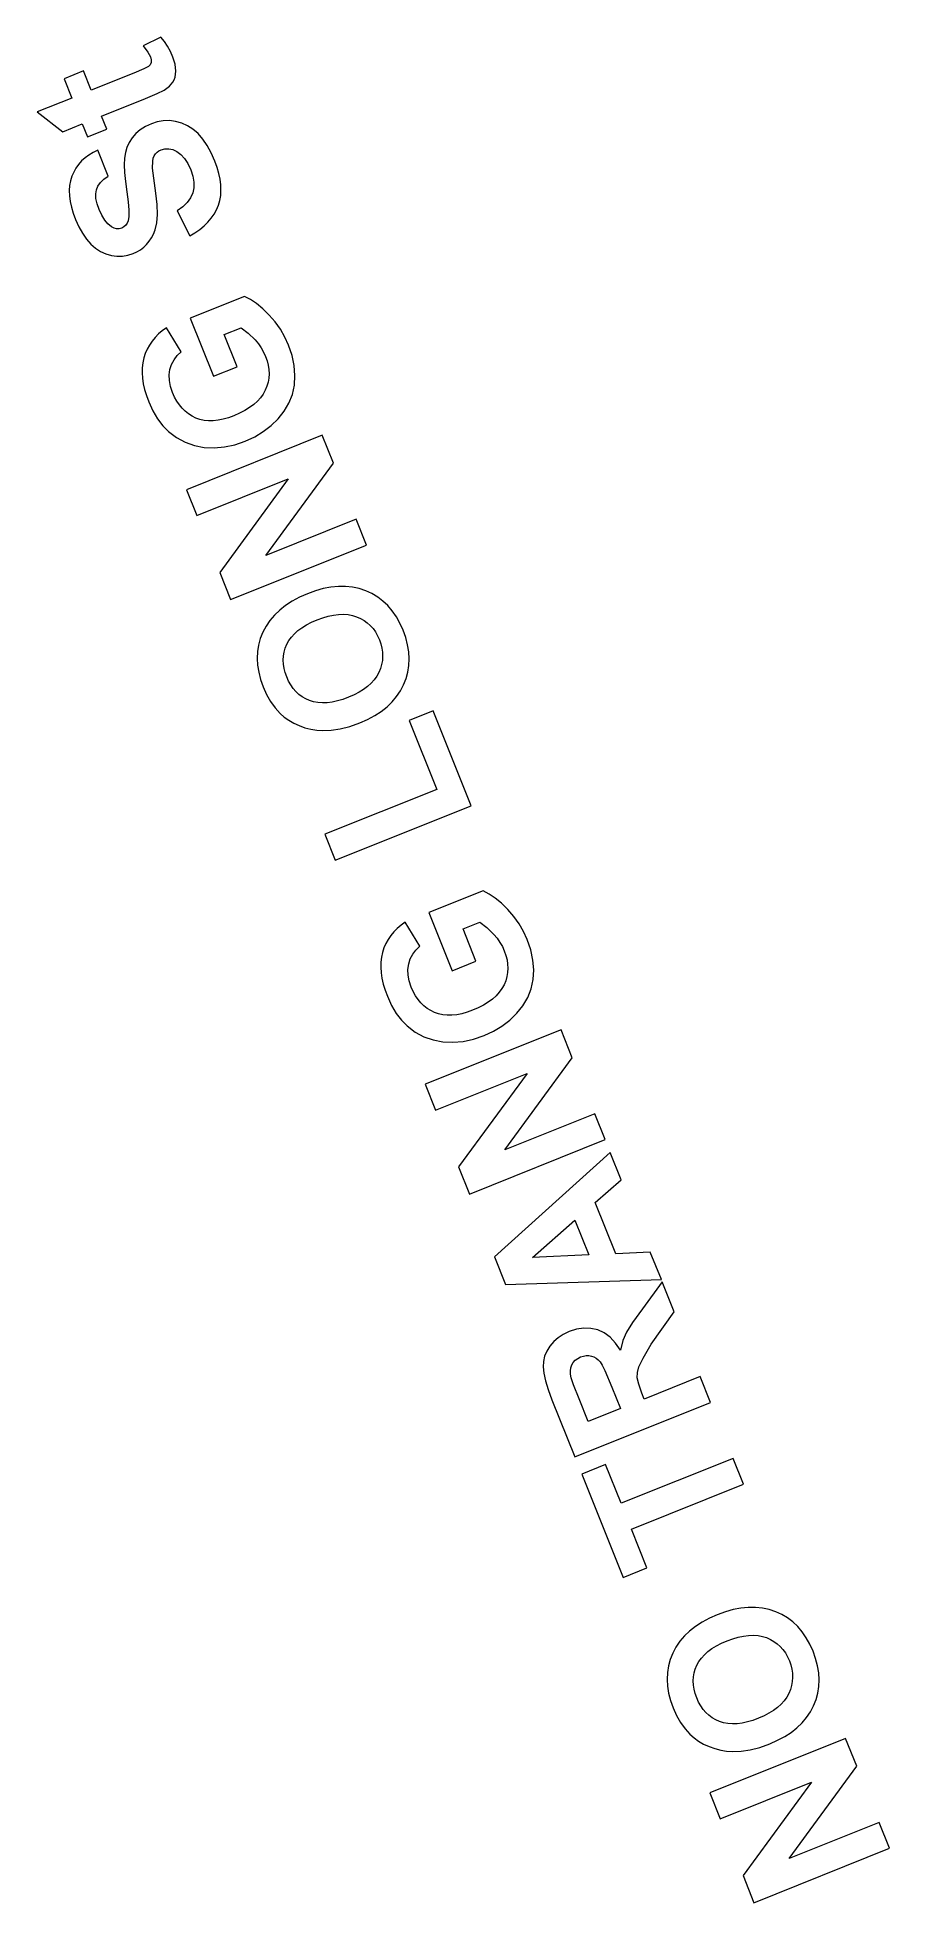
# Model space of a CAD drawing. Header units: millimetres. Extents: x -100356 to 314685, y 446 to 1273965.
# Drawn here: x 163000 to 170132, y 514655 to 530274 of the extents above; entities that cross this region are included whole.
import ezdxf

# ---------------------------------------------------------------- set-up
doc = ezdxf.new("R2010")
doc.units = ezdxf.units.MM
doc.layers.add('gf$0$A-_DETA----_E', color=8, linetype='Continuous', lineweight=9)

msp = doc.modelspace()

# ---------------------------------------------------------------- linework, layer by layer
at = {"layer": 'gf$0$A-_DETA----_E'}
for p, q in [((164034.1, 530274.1, 0), (163883.8, 530203.3, 0)), ((163883.8, 530203.3, 0), (163923, 530151, 0)), ((163923, 530151, 0), (163945.4, 530110.2, 0)), ((164063.1, 530238.8, 0), (164034.1, 530274.1, 0)), ((164089.6, 530199.4, 0), (164063.1, 530238.8, 0)), ((164113.4, 530156, 0), (164089.6, 530199.4, 0)), ((164134.5, 530108.6, 0), (164113.4, 530156, 0)), ((163385.3, 529992.8, 0), (163223, 529927.7, 0)), ((163450.4, 529830.5, 0), (163385.3, 529992.8, 0)), ((163806.3, 529973.3, 0), (163450.4, 529830.5, 0)), ((163891.3, 530008.8, 0), (163806.3, 529973.3, 0)), ((163930.2, 530028.7, 0), (163891.3, 530008.8, 0)), ((163943.3, 530043.3, 0), (163930.2, 530028.7, 0)), ((163950.8, 530063, 0), (163943.3, 530043.3, 0)), ((163945.4, 530110.2, 0), (163951.8, 530085.9, 0)), ((163951.8, 530085.9, 0), (163950.8, 530063, 0)), ((164152.6, 530048.9, 0), (164134.5, 530108.6, 0)), ((164151.8, 529939.5, 0), (164158.1, 529991.1, 0)), ((164158.1, 529991.1, 0), (164152.6, 530048.9, 0)), ((163223, 529927.7, 0), (163288.1, 529765.3, 0)), ((164003.3, 529803.1, 0), (164060, 529832, 0)), ((164060, 529832, 0), (164104.3, 529864.2, 0)), ((164104.3, 529864.2, 0), (164134.4, 529898.6, 0)), ((164134.4, 529898.6, 0), (164144.5, 529917.7, 0)), ((164144.5, 529917.7, 0), (164151.8, 529939.5, 0)), ((163288.1, 529765.3, 0), (162999.5, 529649.5, 0)), ((163537.3, 529614, 0), (163905.3, 529761.7, 0)), ((163905.3, 529761.7, 0), (164003.3, 529803.1, 0)), ((162999.5, 529649.5, 0), (163212.6, 529483.8, 0)), ((163212.6, 529483.8, 0), (163374.9, 529548.9, 0)), ((163374.9, 529548.9, 0), (163418.4, 529440.7, 0)), ((163418.4, 529440.7, 0), (163580.7, 529505.8, 0)), ((163580.7, 529505.8, 0), (163537.3, 529614, 0)), ((163860.2, 529500, 0), (163823.2, 529468.6, 0)), ((163903.8, 529527.5, 0), (163860.2, 529500, 0)), ((163953.9, 529550.9, 0), (163903.8, 529527.5, 0)), ((164003, 529566.7, 0), (163953.9, 529550.9, 0)), ((164053.2, 529575.1, 0), (164003, 529566.7, 0)), ((164104.5, 529576.1, 0), (164053.2, 529575.1, 0)), ((164157, 529569.7, 0), (164104.5, 529576.1, 0)), ((164208.6, 529555.8, 0), (164157, 529569.7, 0)), ((164256.9, 529534.2, 0), (164208.6, 529555.8, 0)), ((164302, 529504.7, 0), (164256.9, 529534.2, 0)), ((164344, 529467.4, 0), (164302, 529504.7, 0)), ((163749.5, 529352.7, 0), (163736.4, 529308.3, 0)), ((163768.3, 529394.4, 0), (163749.5, 529352.7, 0)), ((163792.7, 529433.2, 0), (163768.3, 529394.4, 0)), ((163823.2, 529468.6, 0), (163792.7, 529433.2, 0)), ((164383.1, 529422.2, 0), (164344, 529467.4, 0)), ((164419.4, 529368.9, 0), (164383.1, 529422.2, 0)), ((164453, 529307.4, 0), (164419.4, 529368.9, 0)), ((163344.5, 529210.2, 0), (163322.3, 529179.4, 0)), ((163369.9, 529238.7, 0), (163344.5, 529210.2, 0)), ((163398.7, 529264.8, 0), (163369.9, 529238.7, 0)), ((163430.8, 529288.6, 0), (163398.7, 529264.8, 0)), ((163466.3, 529309.9, 0), (163430.8, 529288.6, 0)), ((163505.1, 529328.9, 0), (163466.3, 529309.9, 0)), ((163591.9, 529112.5, 0), (163505.1, 529328.9, 0)), ((163728.8, 529261, 0), (163726.5, 529206.9, 0)), ((163726.5, 529206.9, 0), (163729, 529142, 0)), ((163736.4, 529308.3, 0), (163728.8, 529261, 0)), ((163963.1, 529177.3, 0), (163965, 529237.6, 0)), ((163965, 529237.6, 0), (163970, 529261.5, 0)), ((163970, 529261.5, 0), (163977.9, 529281.3, 0)), ((163977.9, 529281.3, 0), (163988.4, 529297.7, 0)), ((163988.4, 529297.7, 0), (164001.6, 529311.7, 0)), ((164001.6, 529311.7, 0), (164017.4, 529323.4, 0)), ((164017.4, 529323.4, 0), (164036, 529332.5, 0)), ((164036, 529332.5, 0), (164067.4, 529341, 0)), ((164067.4, 529341, 0), (164099.9, 529341.3, 0)), ((164099.9, 529341.3, 0), (164133.3, 529333.7, 0)), ((164133.3, 529333.7, 0), (164167.6, 529318, 0)), ((164167.6, 529318, 0), (164201, 529293.5, 0)), ((164201, 529293.5, 0), (164231.4, 529259.7, 0)), ((164231.4, 529259.7, 0), (164258.8, 529216.5, 0)), ((164258.8, 529216.5, 0), (164283.3, 529163.8, 0)), ((164483.9, 529237.8, 0), (164453, 529307.4, 0)), ((164503.3, 529185, 0), (164483.9, 529237.8, 0)), ((163269.4, 529032.7, 0), (163266.6, 528990.8, 0)), ((163276.5, 529072.7, 0), (163269.4, 529032.7, 0)), ((163288.1, 529110.5, 0), (163276.5, 529072.7, 0)), ((163303.6, 529146.1, 0), (163288.1, 529110.5, 0)), ((163322.3, 529179.4, 0), (163303.6, 529146.1, 0)), ((163506.5, 529029, 0), (163527.2, 529058.7, 0)), ((163527.2, 529058.7, 0), (163555.6, 529086.6, 0)), ((163555.6, 529086.6, 0), (163591.9, 529112.5, 0)), ((163729, 529142, 0), (163736.4, 529066.4, 0)), ((163736.4, 529066.4, 0), (163748.7, 528979.9, 0)), ((163990.2, 528970.3, 0), (163963.1, 529177.3, 0)), ((164283.3, 529163.8, 0), (164300.6, 529111.3, 0)), ((164300.6, 529111.3, 0), (164309, 529061.7, 0)), ((164309, 529061.7, 0), (164308.8, 529015, 0)), ((164518.2, 529134.1, 0), (164503.3, 529185, 0)), ((164528.7, 529085.1, 0), (164518.2, 529134.1, 0)), ((164534.8, 529037.8, 0), (164528.7, 529085.1, 0)), ((164536.4, 528992.5, 0), (164534.8, 529037.8, 0)), ((163266.6, 528990.8, 0), (163268.2, 528946.7, 0)), ((163268.2, 528946.7, 0), (163274.2, 528900.6, 0)), ((163274.2, 528900.6, 0), (163284.6, 528852.4, 0)), ((163488.4, 528962.5, 0), (163493.7, 528997.3, 0)), ((163490.4, 528923.4, 0), (163488.4, 528962.5, 0)), ((163499.6, 528879.9, 0), (163490.4, 528923.4, 0)), ((163493.7, 528997.3, 0), (163506.5, 529029, 0)), ((163516, 528832.1, 0), (163499.6, 528879.9, 0)), ((163748.7, 528979.9, 0), (163760.4, 528895.9, 0)), ((163760.4, 528895.9, 0), (163766.2, 528827.6, 0)), ((164001.7, 528873.8, 0), (163990.2, 528970.3, 0)), ((164253.8, 528891.2, 0), (164216.5, 528854.8, 0)), ((164281.5, 528930, 0), (164253.8, 528891.2, 0)), ((164299.7, 528971.2, 0), (164281.5, 528930, 0)), ((164308.8, 529015, 0), (164299.7, 528971.2, 0)), ((164514.9, 528867.4, 0), (164526.5, 528907.3, 0)), ((164526.5, 528907.3, 0), (164533.7, 528948.9, 0)), ((164533.7, 528948.9, 0), (164536.4, 528992.5, 0)), ((163284.6, 528852.4, 0), (163299.4, 528802.2, 0)), ((163299.4, 528802.2, 0), (163318.6, 528749.9, 0)), ((163318.6, 528749.9, 0), (163346.3, 528688, 0)), ((163538.1, 528784.2, 0), (163516, 528832.1, 0)), ((163563.1, 528743.9, 0), (163538.1, 528784.2, 0)), ((163590.7, 528711.4, 0), (163563.1, 528743.9, 0)), ((163759.8, 528738.2, 0), (163751, 528717.2, 0)), ((163766, 528775, 0), (163759.8, 528738.2, 0)), ((163766.2, 528827.6, 0), (163766, 528775, 0)), ((163985.5, 528661.5, 0), (163999.3, 528719.4, 0)), ((163999.3, 528719.4, 0), (164004.7, 528790.1, 0)), ((164004.7, 528790.1, 0), (164001.7, 528873.8, 0)), ((164216.5, 528854.8, 0), (164169.6, 528820.8, 0)), ((164169.6, 528820.8, 0), (164274.5, 528611.6, 0)), ((164395.2, 528694.6, 0), (164427.2, 528725.7, 0)), ((164427.2, 528725.7, 0), (164455.3, 528758.5, 0)), ((164455.3, 528758.5, 0), (164479.2, 528793.1, 0)), ((164479.2, 528793.1, 0), (164499.1, 528829.4, 0)), ((164499.1, 528829.4, 0), (164514.9, 528867.4, 0)), ((163346.3, 528688, 0), (163377, 528632.9, 0)), ((163377, 528632.9, 0), (163410.8, 528584.5, 0)), ((163410.8, 528584.5, 0), (163447.5, 528542.8, 0)), ((163621.2, 528686.5, 0), (163590.7, 528711.4, 0)), ((163641.9, 528675.6, 0), (163621.2, 528686.5, 0)), ((163662.9, 528670.3, 0), (163641.9, 528675.6, 0)), ((163684.1, 528670.6, 0), (163662.9, 528670.3, 0)), ((163705.7, 528676.5, 0), (163684.1, 528670.6, 0)), ((163724, 528686.4, 0), (163705.7, 528676.5, 0)), ((163739.1, 528699.9, 0), (163724, 528686.4, 0)), ((163751, 528717.2, 0), (163739.1, 528699.9, 0)), ((163913.9, 528539.8, 0), (163935.7, 528566, 0)), ((163935.7, 528566, 0), (163955, 528595, 0)), ((163955, 528595, 0), (163971.6, 528626.9, 0)), ((163971.6, 528626.9, 0), (163985.5, 528661.5, 0)), ((164274.5, 528611.6, 0), (164318.8, 528637.5, 0)), ((164318.8, 528637.5, 0), (164359, 528665.2, 0)), ((164359, 528665.2, 0), (164395.2, 528694.6, 0)), ((163447.5, 528542.8, 0), (163486.9, 528508.1, 0)), ((163486.9, 528508.1, 0), (163528.7, 528480.7, 0)), ((163528.7, 528480.7, 0), (163572.7, 528460.4, 0)), ((163572.7, 528460.4, 0), (163619, 528447.4, 0)), ((163619, 528447.4, 0), (163665.9, 528441.3, 0)), ((163665.9, 528441.3, 0), (163711.8, 528441.9, 0)), ((163711.8, 528441.9, 0), (163756.6, 528449.3, 0)), ((163756.6, 528449.3, 0), (163800.4, 528463.3, 0)), ((163800.4, 528463.3, 0), (163832.7, 528478.2, 0)), ((163832.7, 528478.2, 0), (163862.4, 528495.9, 0)), ((163862.4, 528495.9, 0), (163889.5, 528516.4, 0)), ((163889.5, 528516.4, 0), (163913.9, 528539.8, 0)), ((164732, 528104.2, 0), (164278.9, 527922.4, 0)), ((164782.2, 528078.5, 0), (164732, 528104.2, 0)), ((164833.4, 528043.9, 0), (164782.2, 528078.5, 0)), ((164885.7, 528000.6, 0), (164833.4, 528043.9, 0)), ((164939, 527948.4, 0), (164885.7, 528000.6, 0)), ((164989.6, 527890.3, 0), (164939, 527948.4, 0)), ((164013.5, 527789.9, 0), (163984.8, 527760.9, 0)), ((164045.4, 527817.2, 0), (164013.5, 527789.9, 0)), ((164080.5, 527842.8, 0), (164045.4, 527817.2, 0)), ((164203.4, 527640.8, 0), (164080.5, 527842.8, 0)), ((164278.9, 527922.4, 0), (164474.3, 527435.4, 0)), ((164564.1, 527785.5, 0), (164704.5, 527841.9, 0)), ((164672.7, 527515, 0), (164564.1, 527785.5, 0)), ((164704.5, 527841.9, 0), (164764.3, 527797.5, 0)), ((164764.3, 527797.5, 0), (164822.6, 527740.2, 0)), ((165033.6, 527829, 0), (164989.6, 527890.3, 0)), ((165071.2, 527764.6, 0), (165033.6, 527829, 0)), ((163902.6, 527626.8, 0), (163890.2, 527588.9, 0)), ((163918.3, 527663, 0), (163902.6, 527626.8, 0)), ((163937.3, 527697.4, 0), (163918.3, 527663, 0)), ((163959.4, 527730, 0), (163937.3, 527697.4, 0)), ((163984.8, 527760.9, 0), (163959.4, 527730, 0)), ((164170, 527609.4, 0), (164203.4, 527640.8, 0)), ((164822.6, 527740.2, 0), (164849.6, 527707.7, 0)), ((164849.6, 527707.7, 0), (164873.2, 527673.9, 0)), ((164873.2, 527673.9, 0), (164893.2, 527638.7, 0)), ((164893.2, 527638.7, 0), (164909.9, 527602.3, 0)), ((165102.1, 527697.2, 0), (165071.2, 527764.6, 0)), ((165131.5, 527610.4, 0), (165102.1, 527697.2, 0)), ((163876.5, 527507.8, 0), (163875.7, 527464.6, 0)), ((163881.3, 527549.2, 0), (163876.5, 527507.8, 0)), ((163890.2, 527588.9, 0), (163881.3, 527549.2, 0)), ((164103.2, 527447.4, 0), (164109.5, 527492.9, 0)), ((164109.5, 527492.9, 0), (164123, 527535.5, 0)), ((164123, 527535.5, 0), (164143.2, 527574.3, 0)), ((164143.2, 527574.3, 0), (164170, 527609.4, 0)), ((164474.3, 527435.4, 0), (164672.7, 527515, 0)), ((164909.9, 527602.3, 0), (164923, 527565, 0)), ((164923, 527565, 0), (164932.3, 527528.2, 0)), ((164932.3, 527528.2, 0), (164937.8, 527491.9, 0)), ((164937.8, 527491.9, 0), (164939.4, 527456.2, 0)), ((165149.3, 527525.6, 0), (165131.5, 527610.4, 0)), ((165155.5, 527442.6, 0), (165149.3, 527525.6, 0)), ((163875.7, 527464.6, 0), (163878.8, 527419.6, 0)), ((163878.8, 527419.6, 0), (163886, 527373, 0)), ((163886, 527373, 0), (163897.2, 527324.6, 0)), ((163897.2, 527324.6, 0), (163912.3, 527274.4, 0)), ((164104.6, 527400, 0), (164103.2, 527447.4, 0)), ((164113.9, 527350.8, 0), (164104.6, 527400, 0)), ((164130.9, 527299.6, 0), (164113.9, 527350.8, 0)), ((164907.3, 527318.9, 0), (164889.4, 527286.5, 0)), ((164921.1, 527352.4, 0), (164907.3, 527318.9, 0)), ((164931, 527386.5, 0), (164921.1, 527352.4, 0)), ((164937.1, 527421.1, 0), (164931, 527386.5, 0)), ((164939.4, 527456.2, 0), (164937.1, 527421.1, 0)), ((165133.4, 527283.6, 0), (165150.2, 527361.4, 0)), ((165150.2, 527361.4, 0), (165155.5, 527442.6, 0)), ((163912.3, 527274.4, 0), (163931.5, 527222.5, 0)), ((163931.5, 527222.5, 0), (163966.3, 527146, 0)), ((164147.8, 527261.7, 0), (164130.9, 527299.6, 0)), ((164166.9, 527227.1, 0), (164147.8, 527261.7, 0)), ((164188.1, 527195.6, 0), (164166.9, 527227.1, 0)), ((164211.4, 527167.4, 0), (164188.1, 527195.6, 0)), ((164236.8, 527142.3, 0), (164211.4, 527167.4, 0)), ((164774.9, 527173.3, 0), (164735.5, 527149.1, 0)), ((164809.9, 527199.1, 0), (164774.9, 527173.3, 0)), ((164840.7, 527226.6, 0), (164809.9, 527199.1, 0)), ((164867.2, 527255.8, 0), (164840.7, 527226.6, 0)), ((164889.4, 527286.5, 0), (164867.2, 527255.8, 0)), ((165066, 527142.7, 0), (165105.3, 527210.8, 0)), ((165105.3, 527210.8, 0), (165133.4, 527283.6, 0)), ((163966.3, 527146, 0), (164005.5, 527079, 0)), ((164005.5, 527079, 0), (164049, 527021.4, 0)), ((164049, 527021.4, 0), (164096.9, 526973.5, 0)), ((164264.5, 527120.5, 0), (164236.8, 527142.3, 0)), ((164294.2, 527101.8, 0), (164264.5, 527120.5, 0)), ((164326.1, 527086.4, 0), (164294.2, 527101.8, 0)), ((164359.9, 527074.6, 0), (164326.1, 527086.4, 0)), ((164395.4, 527066.8, 0), (164359.9, 527074.6, 0)), ((164432.6, 527063.1, 0), (164395.4, 527066.8, 0)), ((164471.5, 527063.5, 0), (164432.6, 527063.1, 0)), ((164512, 527067.9, 0), (164471.5, 527063.5, 0)), ((164554.3, 527076.4, 0), (164512, 527067.9, 0)), ((164598.3, 527089, 0), (164554.3, 527076.4, 0)), ((164643.9, 527105.6, 0), (164598.3, 527089, 0)), ((164691.9, 527126.5, 0), (164643.9, 527105.6, 0)), ((164735.5, 527149.1, 0), (164691.9, 527126.5, 0)), ((164890.3, 526972.2, 0), (164956, 527022.4, 0)), ((164956, 527022.4, 0), (165015.4, 527079.6, 0)), ((165015.4, 527079.6, 0), (165066, 527142.7, 0)), ((164096.9, 526973.5, 0), (164164.7, 526922.6, 0)), ((164164.7, 526922.6, 0), (164237, 526883.5, 0)), ((164237, 526883.5, 0), (164313.9, 526856.2, 0)), ((165384.2, 526942, 0), (164248, 526486.1, 0)), ((164313.9, 526856.2, 0), (164395.3, 526840.8, 0)), ((164479.7, 526836.9, 0), (164565.2, 526844.3, 0)), ((164565.2, 526844.3, 0), (164651.9, 526862.9, 0)), ((164651.9, 526862.9, 0), (164739.8, 526892.8, 0)), ((164739.8, 526892.8, 0), (164818.2, 526929, 0)), ((164818.2, 526929, 0), (164890.3, 526972.2, 0)), ((165478.1, 526708.1, 0), (165384.2, 526942, 0)), ((164395.3, 526840.8, 0), (164479.7, 526836.9, 0)), ((164912.9, 525936.2, 0), (165478.1, 526708.1, 0)), ((164334.8, 526269.6, 0), (165099.6, 526576.5, 0)), ((165099.6, 526576.5, 0), (164526, 525793.1, 0)), ((164248, 526486.1, 0), (164334.8, 526269.6, 0)), ((165666.5, 526238.6, 0), (164912.9, 525936.2, 0)), ((165753.3, 526022.2, 0), (165666.5, 526238.6, 0)), ((164617.1, 525566.2, 0), (165753.3, 526022.2, 0)), ((164526, 525793.1, 0), (164617.1, 525566.2, 0)), ((165259, 525614.4, 0), (165192.6, 525585.1, 0)), ((165326.7, 525638.9, 0), (165259, 525614.4, 0)), ((165392.5, 525657.4, 0), (165326.7, 525638.9, 0)), ((165456.5, 525669.7, 0), (165392.5, 525657.4, 0)), ((165518.5, 525675.9, 0), (165456.5, 525669.7, 0)), ((165578.6, 525675.9, 0), (165518.5, 525675.9, 0)), ((165636.9, 525670.2, 0), (165578.6, 525675.9, 0)), ((165693.2, 525658.2, 0), (165636.9, 525670.2, 0)), ((165747.6, 525640, 0), (165693.2, 525658.2, 0)), ((165799.3, 525616.4, 0), (165747.6, 525640, 0)), ((165847.4, 525587.6, 0), (165799.3, 525616.4, 0)), ((165027.4, 525478.6, 0), (164983.6, 525436.8, 0)), ((165076.8, 525517.2, 0), (165027.4, 525478.6, 0)), ((165131.9, 525552.7, 0), (165076.8, 525517.2, 0)), ((165192.6, 525585.1, 0), (165131.9, 525552.7, 0)), ((165478.7, 525436.5, 0), (165520.9, 525441.9, 0)), ((165520.9, 525441.9, 0), (165561.3, 525443.2, 0)), ((165561.3, 525443.2, 0), (165599.7, 525440.5, 0)), ((165599.7, 525440.5, 0), (165636.1, 525433.7, 0)), ((165891.9, 525553.9, 0), (165847.4, 525587.6, 0)), ((165932.7, 525515.1, 0), (165891.9, 525553.9, 0)), ((165970, 525471.2, 0), (165932.7, 525515.1, 0)), ((166003.7, 525422.3, 0), (165970, 525471.2, 0)), ((164886.2, 525293.1, 0), (164865.2, 525239.9, 0)), ((164913, 525344.1, 0), (164886.2, 525293.1, 0)), ((164945.5, 525392, 0), (164913, 525344.1, 0)), ((164983.6, 525436.8, 0), (164945.5, 525392, 0)), ((165151, 525279.7, 0), (165180.5, 525306, 0)), ((165180.5, 525306, 0), (165214.2, 525330.8, 0)), ((165214.2, 525330.8, 0), (165252.1, 525354, 0)), ((165252.1, 525354, 0), (165294.2, 525375.7, 0)), ((165294.2, 525375.7, 0), (165340.5, 525395.8, 0)), ((165340.5, 525395.8, 0), (165388.5, 525413.5, 0)), ((165388.5, 525413.5, 0), (165434.5, 525427, 0)), ((165434.5, 525427, 0), (165478.7, 525436.5, 0)), ((165636.1, 525433.7, 0), (165670.7, 525422.8, 0)), ((165670.7, 525422.8, 0), (165703.1, 525408.5, 0)), ((165703.1, 525408.5, 0), (165733.1, 525391.4, 0)), ((165733.1, 525391.4, 0), (165760.6, 525371.5, 0)), ((165760.6, 525371.5, 0), (165785.7, 525348.7, 0)), ((165785.7, 525348.7, 0), (165808.4, 525323.1, 0)), ((165808.4, 525323.1, 0), (165828.7, 525294.7, 0)), ((165828.7, 525294.7, 0), (165846.6, 525263.5, 0)), ((166033.8, 525368.4, 0), (166003.7, 525422.3, 0)), ((166060.3, 525309.4, 0), (166033.8, 525368.4, 0)), ((166082.2, 525247.8, 0), (166060.3, 525309.4, 0)), ((164841.6, 525130.2, 0), (164838.9, 525073.7, 0)), ((164850.3, 525185.6, 0), (164841.6, 525130.2, 0)), ((164865.2, 525239.9, 0), (164850.3, 525185.6, 0)), ((165059.3, 525093.7, 0), (165064.9, 525127, 0)), ((165064.9, 525127, 0), (165074.3, 525159.6, 0)), ((165074.3, 525159.6, 0), (165087.4, 525191.6, 0)), ((165087.4, 525191.6, 0), (165104.4, 525222.5, 0)), ((165104.4, 525222.5, 0), (165125.6, 525251.8, 0)), ((165125.6, 525251.8, 0), (165151, 525279.7, 0)), ((165846.6, 525263.5, 0), (165862, 525229.5, 0)), ((165862, 525229.5, 0), (165874.3, 525194.2, 0)), ((165874.3, 525194.2, 0), (165883, 525159.3, 0)), ((165883, 525159.3, 0), (165888, 525124.6, 0)), ((166098, 525187.5, 0), (166082.2, 525247.8, 0)), ((166107.7, 525128.4, 0), (166098, 525187.5, 0)), ((166111.3, 525070.6, 0), (166107.7, 525128.4, 0)), ((164838.9, 525073.7, 0), (164842.3, 525016, 0)), ((164842.3, 525016, 0), (164851.8, 524957.2, 0)), ((165057.3, 525059.9, 0), (165059.3, 525093.7, 0)), ((165059, 525025.4, 0), (165057.3, 525059.9, 0)), ((165064.5, 524990.3, 0), (165059, 525025.4, 0)), ((165073.6, 524954.6, 0), (165064.5, 524990.3, 0)), ((165870.7, 524989.2, 0), (165857.1, 524956.2, 0)), ((165880.6, 525022.6, 0), (165870.7, 524989.2, 0)), ((165886.8, 525056.3, 0), (165880.6, 525022.6, 0)), ((165889.2, 525090.3, 0), (165886.8, 525056.3, 0)), ((165888, 525124.6, 0), (165889.2, 525090.3, 0)), ((166100.2, 524958.7, 0), (166108.8, 525014, 0)), ((166108.8, 525014, 0), (166111.3, 525070.6, 0)), ((164851.8, 524957.2, 0), (164867.4, 524897.2, 0)), ((164867.4, 524897.2, 0), (164889.1, 524836.2, 0)), ((164889.1, 524836.2, 0), (164918.4, 524771.1, 0)), ((165086.4, 524918.3, 0), (165073.6, 524954.6, 0)), ((165102.3, 524883.2, 0), (165086.4, 524918.3, 0)), ((165120.4, 524851, 0), (165102.3, 524883.2, 0)), ((165140.9, 524821.8, 0), (165120.4, 524851, 0)), ((165163.6, 524795.7, 0), (165140.9, 524821.8, 0)), ((165729.4, 524813.1, 0), (165691.7, 524789.6, 0)), ((165763, 524838.3, 0), (165729.4, 524813.1, 0)), ((165792.6, 524865.2, 0), (165763, 524838.3, 0)), ((165818.2, 524893.8, 0), (165792.6, 524865.2, 0)), ((165839.7, 524924.1, 0), (165818.2, 524893.8, 0)), ((165857.1, 524956.2, 0), (165839.7, 524924.1, 0)), ((166038.2, 524801.2, 0), (166064.7, 524851.8, 0)), ((166064.7, 524851.8, 0), (166085.5, 524904.6, 0)), ((166085.5, 524904.6, 0), (166100.2, 524958.7, 0)), ((164918.4, 524771.1, 0), (164951.8, 524712.3, 0)), ((164951.8, 524712.3, 0), (164989.1, 524659.8, 0)), ((164989.1, 524659.8, 0), (165030.4, 524613.5, 0)), ((165188.7, 524772.5, 0), (165163.6, 524795.7, 0)), ((165216, 524752.3, 0), (165188.7, 524772.5, 0)), ((165245.6, 524735.1, 0), (165216, 524752.3, 0)), ((165277.6, 524720.8, 0), (165245.6, 524735.1, 0)), ((165311.6, 524710.1, 0), (165277.6, 524720.8, 0)), ((165347.6, 524703.4, 0), (165311.6, 524710.1, 0)), ((165385.5, 524700.7, 0), (165347.6, 524703.4, 0)), ((165425.4, 524702.1, 0), (165385.5, 524700.7, 0)), ((165467.2, 524707.5, 0), (165425.4, 524702.1, 0)), ((165510.9, 524716.9, 0), (165467.2, 524707.5, 0)), ((165556.5, 524730.3, 0), (165510.9, 524716.9, 0)), ((165604.1, 524747.8, 0), (165556.5, 524730.3, 0)), ((165649.9, 524767.9, 0), (165604.1, 524747.8, 0)), ((165691.7, 524789.6, 0), (165649.9, 524767.9, 0)), ((165877.1, 524630, 0), (165925.6, 524668.1, 0)), ((165925.6, 524668.1, 0), (165968.6, 524709.4, 0)), ((165968.6, 524709.4, 0), (166006.1, 524753.7, 0)), ((166006.1, 524753.7, 0), (166038.2, 524801.2, 0)), ((165030.4, 524613.5, 0), (165064.7, 524582.7, 0)), ((165064.7, 524582.7, 0), (165102.8, 524555.2, 0)), ((165102.8, 524555.2, 0), (165144.7, 524531.1, 0)), ((165144.7, 524531.1, 0), (165190.4, 524510.3, 0)), ((165190.4, 524510.3, 0), (165238.5, 524493.4, 0)), ((165534.3, 524483.3, 0), (165614.4, 524504.4, 0)), ((165614.4, 524504.4, 0), (165698.8, 524534.5, 0)), ((165698.8, 524534.5, 0), (165763.7, 524563.2, 0)), ((165763.7, 524563.2, 0), (165823.1, 524595.1, 0)), ((165823.1, 524595.1, 0), (165877.1, 524630, 0)), ((166310.6, 524633.4, 0), (166112.2, 524553.8, 0)), ((166112.2, 524553.8, 0), (166343.8, 523976.7, 0)), ((166629, 523839.9, 0), (166310.6, 524633.4, 0)), ((165238.5, 524493.4, 0), (165287.4, 524480.9, 0)), ((165287.4, 524480.9, 0), (165337, 524472.7, 0)), ((165337, 524472.7, 0), (165387.5, 524468.8, 0)), ((165387.5, 524468.8, 0), (165458.7, 524471.5, 0)), ((165458.7, 524471.5, 0), (165534.3, 524483.3, 0)), ((166343.8, 523976.7, 0), (165405.9, 523600.4, 0)), ((165492.7, 523383.9, 0), (166629, 523839.9, 0)), ((165405.9, 523600.4, 0), (165492.7, 523383.9, 0)), ((166729.5, 523126.3, 0), (166276.3, 522944.5, 0)), ((166779.6, 523100.6, 0), (166729.5, 523126.3, 0)), ((166830.8, 523066.1, 0), (166779.6, 523100.6, 0)), ((166276.3, 522944.5, 0), (166471.7, 522457.5, 0)), ((166883.1, 523022.7, 0), (166830.8, 523066.1, 0)), ((166936.4, 522970.5, 0), (166883.1, 523022.7, 0)), ((166987, 522912.4, 0), (166936.4, 522970.5, 0)), ((165982.3, 522783, 0), (165956.9, 522752.2, 0)), ((166010.9, 522812.1, 0), (165982.3, 522783, 0)), ((166042.8, 522839.4, 0), (166010.9, 522812.1, 0)), ((166077.9, 522864.9, 0), (166042.8, 522839.4, 0)), ((166200.8, 522663, 0), (166077.9, 522864.9, 0)), ((166561.6, 522807.7, 0), (166701.9, 522864, 0)), ((166670.1, 522537.2, 0), (166561.6, 522807.7, 0)), ((166701.9, 522864, 0), (166761.8, 522819.7, 0)), ((166761.8, 522819.7, 0), (166820, 522762.4, 0)), ((167031.1, 522851.2, 0), (166987, 522912.4, 0)), ((167068.6, 522786.8, 0), (167031.1, 522851.2, 0)), ((167099.6, 522719.3, 0), (167068.6, 522786.8, 0)), ((165900.1, 522649, 0), (165887.6, 522611, 0)), ((165915.8, 522685.2, 0), (165900.1, 522649, 0)), ((165934.7, 522719.5, 0), (165915.8, 522685.2, 0)), ((165956.9, 522752.2, 0), (165934.7, 522719.5, 0)), ((166140.6, 522596.5, 0), (166167.4, 522631.6, 0)), ((166167.4, 522631.6, 0), (166200.8, 522663, 0)), ((166820, 522762.4, 0), (166847.1, 522729.8, 0)), ((166847.1, 522729.8, 0), (166870.6, 522696, 0)), ((166870.6, 522696, 0), (166890.7, 522660.9, 0)), ((166890.7, 522660.9, 0), (166907.3, 522624.5, 0)), ((167128.9, 522632.6, 0), (167099.6, 522719.3, 0)), ((167146.7, 522547.7, 0), (167128.9, 522632.6, 0)), ((165873.9, 522529.9, 0), (165873.1, 522486.7, 0)), ((165873.1, 522486.7, 0), (165876.3, 522441.8, 0)), ((165878.8, 522571.3, 0), (165873.9, 522529.9, 0)), ((165887.6, 522611, 0), (165878.8, 522571.3, 0)), ((166100.6, 522469.5, 0), (166106.9, 522515, 0)), ((166106.9, 522515, 0), (166120.4, 522557.6, 0)), ((166120.4, 522557.6, 0), (166140.6, 522596.5, 0)), ((166471.7, 522457.5, 0), (166670.1, 522537.2, 0)), ((166907.3, 522624.5, 0), (166920.5, 522587.1, 0)), ((166920.5, 522587.1, 0), (166929.8, 522550.3, 0)), ((166929.8, 522550.3, 0), (166935.2, 522514.1, 0)), ((166936.8, 522478.4, 0), (166934.6, 522443.2, 0)), ((166935.2, 522514.1, 0), (166936.8, 522478.4, 0)), ((167153, 522464.7, 0), (167146.7, 522547.7, 0)), ((165876.3, 522441.8, 0), (165883.4, 522395.1, 0)), ((165883.4, 522395.1, 0), (165894.6, 522346.7, 0)), ((165894.6, 522346.7, 0), (165909.8, 522296.6, 0)), ((166102.1, 522422.2, 0), (166100.6, 522469.5, 0)), ((166111.3, 522372.9, 0), (166102.1, 522422.2, 0)), ((166128.4, 522321.7, 0), (166111.3, 522372.9, 0)), ((166145.3, 522283.9, 0), (166128.4, 522321.7, 0)), ((166904.7, 522341.1, 0), (166886.8, 522308.7, 0)), ((166918.5, 522374.6, 0), (166904.7, 522341.1, 0)), ((166928.5, 522408.6, 0), (166918.5, 522374.6, 0)), ((166934.6, 522443.2, 0), (166928.5, 522408.6, 0)), ((167130.8, 522305.8, 0), (167147.6, 522383.6, 0)), ((167147.6, 522383.6, 0), (167153, 522464.7, 0)), ((165909.8, 522296.6, 0), (165928.9, 522244.7, 0)), ((165928.9, 522244.7, 0), (165963.8, 522168.1, 0)), ((165963.8, 522168.1, 0), (166002.9, 522101.1, 0)), ((166164.3, 522249.2, 0), (166145.3, 522283.9, 0)), ((166185.5, 522217.8, 0), (166164.3, 522249.2, 0)), ((166208.8, 522189.5, 0), (166185.5, 522217.8, 0)), ((166234.3, 522164.5, 0), (166208.8, 522189.5, 0)), ((166261.9, 522142.6, 0), (166234.3, 522164.5, 0)), ((166732.9, 522171.2, 0), (166689.3, 522148.7, 0)), ((166772.3, 522195.4, 0), (166732.9, 522171.2, 0)), ((166807.4, 522221.3, 0), (166772.3, 522195.4, 0)), ((166838.1, 522248.8, 0), (166807.4, 522221.3, 0)), ((166864.6, 522277.9, 0), (166838.1, 522248.8, 0)), ((166886.8, 522308.7, 0), (166864.6, 522277.9, 0)), ((167012.8, 522101.8, 0), (167063.4, 522164.9, 0)), ((167063.4, 522164.9, 0), (167102.7, 522232.9, 0)), ((167102.7, 522232.9, 0), (167130.8, 522305.8, 0)), ((166002.9, 522101.1, 0), (166046.4, 522043.6, 0)), ((166046.4, 522043.6, 0), (166094.3, 521995.6, 0)), ((166291.6, 522124, 0), (166261.9, 522142.6, 0)), ((166323.5, 522108.5, 0), (166291.6, 522124, 0)), ((166357.3, 522096.7, 0), (166323.5, 522108.5, 0)), ((166392.8, 522089, 0), (166357.3, 522096.7, 0)), ((166430, 522085.3, 0), (166392.8, 522089, 0)), ((166468.9, 522085.6, 0), (166430, 522085.3, 0)), ((166509.5, 522090.1, 0), (166468.9, 522085.6, 0)), ((166551.7, 522098.6, 0), (166509.5, 522090.1, 0)), ((166595.7, 522111.1, 0), (166551.7, 522098.6, 0)), ((166641.3, 522127.8, 0), (166595.7, 522111.1, 0)), ((166689.3, 522148.7, 0), (166641.3, 522127.8, 0)), ((166887.7, 521994.4, 0), (166953.4, 522044.6, 0)), ((166953.4, 522044.6, 0), (167012.8, 522101.8, 0)), ((166094.3, 521995.6, 0), (166162.1, 521944.7, 0)), ((166162.1, 521944.7, 0), (166234.4, 521905.6, 0)), ((166234.4, 521905.6, 0), (166311.3, 521878.4, 0)), ((167381.6, 521964.1, 0), (166245.4, 521508.2, 0)), ((166311.3, 521878.4, 0), (166392.8, 521863, 0)), ((166392.8, 521863, 0), (166477.1, 521859.1, 0)), ((166477.1, 521859.1, 0), (166562.6, 521866.4, 0)), ((166562.6, 521866.4, 0), (166649.3, 521885.1, 0)), ((166649.3, 521885.1, 0), (166737.2, 521915, 0)), ((166737.2, 521915, 0), (166815.6, 521951.2, 0)), ((166815.6, 521951.2, 0), (166887.7, 521994.4, 0)), ((167475.5, 521730.2, 0), (167381.6, 521964.1, 0)), ((166910.3, 520958.4, 0), (167475.5, 521730.2, 0)), ((166332.2, 521291.8, 0), (167097.1, 521598.7, 0)), ((167097.1, 521598.7, 0), (166523.5, 520815.2, 0)), ((166245.4, 521508.2, 0), (166332.2, 521291.8, 0)), ((167663.9, 521260.8, 0), (166910.3, 520958.4, 0)), ((167750.7, 521044.3, 0), (167663.9, 521260.8, 0)), ((166614.5, 520588.4, 0), (167750.7, 521044.3, 0)), ((167794.2, 520936.1, 0), (166825.9, 520061.4, 0)), ((167885.4, 520708.7, 0), (167794.2, 520936.1, 0)), ((166523.5, 520815.2, 0), (166614.5, 520588.4, 0)), ((167668.6, 520518.3, 0), (167885.4, 520708.7, 0)), ((167840.9, 520089.1, 0), (167668.6, 520518.3, 0)), ((167141.9, 520056.7, 0), (167498.1, 520369.4, 0)), ((167498.1, 520369.4, 0), (167614.7, 520078.8, 0)), ((166825.9, 520061.4, 0), (166918.4, 519830.9, 0)), ((167614.7, 520078.8, 0), (167141.9, 520056.7, 0)), ((168128.6, 520102.5, 0), (167840.9, 520089.1, 0)), ((168221.1, 519872, 0), (168128.6, 520102.5, 0)), ((166918.4, 519830.9, 0), (168221.1, 519872, 0)), ((168228.4, 519854, 0), (168063.8, 519626.6, 0)), ((168329.8, 519601.2, 0), (168228.4, 519854, 0)), ((167979.3, 519513.7, 0), (167928.7, 519432.4, 0)), ((168063.8, 519626.6, 0), (167979.3, 519513.7, 0)), ((168136.3, 519332.5, 0), (168329.8, 519601.2, 0)), ((167320.2, 519352.8, 0), (167288.1, 519315, 0)), ((167357.6, 519385.6, 0), (167320.2, 519352.8, 0)), ((167400.4, 519413.5, 0), (167357.6, 519385.6, 0)), ((167448.5, 519436.3, 0), (167400.4, 519413.5, 0)), ((167511.7, 519456.5, 0), (167448.5, 519436.3, 0)), ((167572.9, 519465.7, 0), (167511.7, 519456.5, 0)), ((167632, 519463.7, 0), (167572.9, 519465.7, 0)), ((167689.1, 519450.6, 0), (167632, 519463.7, 0)), ((167743.1, 519426, 0), (167689.1, 519450.6, 0)), ((167792.8, 519389.5, 0), (167743.1, 519426, 0)), ((167838.3, 519341.1, 0), (167792.8, 519389.5, 0)), ((167899.6, 519361.7, 0), (167879.6, 519280.8, 0)), ((167928.7, 519432.4, 0), (167899.6, 519361.7, 0)), ((167244.4, 519231.1, 0), (167234, 519186.6, 0)), ((167262.4, 519273.9, 0), (167244.4, 519231.1, 0)), ((167288.1, 519315, 0), (167262.4, 519273.9, 0)), ((167484.2, 519178.4, 0), (167500.6, 519196.6, 0)), ((167500.6, 519196.6, 0), (167521.2, 519211.9, 0)), ((167521.2, 519211.9, 0), (167546, 519224.2, 0)), ((167546, 519224.2, 0), (167569.6, 519231.9, 0)), ((167569.6, 519231.9, 0), (167592.4, 519235.7, 0)), ((167592.4, 519235.7, 0), (167614.4, 519235.7, 0)), ((167614.4, 519235.7, 0), (167635.7, 519231.9, 0)), ((167635.7, 519231.9, 0), (167655.9, 519224.4, 0)), ((167655.9, 519224.4, 0), (167674.6, 519213.7, 0)), ((167674.6, 519213.7, 0), (167692, 519199.7, 0)), ((167692, 519199.7, 0), (167707.9, 519182.3, 0)), ((167879.6, 519280.8, 0), (167838.3, 519341.1, 0)), ((168034.1, 519141.5, 0), (168068.6, 519213, 0)), ((168068.6, 519213, 0), (168136.3, 519332.5, 0)), ((167234, 519186.6, 0), (167231.2, 519140.4, 0)), ((167231.2, 519140.4, 0), (167236.6, 519088, 0)), ((167236.6, 519088, 0), (167250.8, 519024.8, 0)), ((167460.5, 519107.6, 0), (167464, 519133.4, 0)), ((167461.3, 519079.7, 0), (167460.5, 519107.6, 0)), ((167466.5, 519049.6, 0), (167461.3, 519079.7, 0)), ((167464, 519133.4, 0), (167472, 519157.2, 0)), ((167487.3, 518989.9, 0), (167466.5, 519049.6, 0)), ((167472, 519157.2, 0), (167484.2, 519178.4, 0)), ((167707.9, 519182.3, 0), (167725.6, 519154.9, 0)), ((167725.6, 519154.9, 0), (167748.1, 519110.5, 0)), ((167748.1, 519110.5, 0), (167807.9, 518971, 0)), ((168020.2, 519050.2, 0), (168021.8, 519094.9, 0)), ((168031.6, 518996.2, 0), (168020.2, 519050.2, 0)), ((168021.8, 519094.9, 0), (168034.1, 519141.5, 0)), ((168546.8, 519060.4, 0), (168077.9, 518872.2, 0)), ((168633.7, 518844, 0), (168546.8, 519060.4, 0)), ((167250.8, 519024.8, 0), (167273.8, 518950.8, 0)), ((167273.8, 518950.8, 0), (167305.6, 518866, 0)), ((167533.4, 518872.3, 0), (167487.3, 518989.9, 0)), ((167807.9, 518971, 0), (167879.5, 518792.6, 0)), ((168058, 518921.8, 0), (168031.6, 518996.2, 0)), ((168077.9, 518872.2, 0), (168058, 518921.8, 0)), ((167305.6, 518866, 0), (167497.4, 518388, 0)), ((167497.4, 518388, 0), (168633.7, 518844, 0)), ((167609, 518684.1, 0), (167533.4, 518872.3, 0)), ((167879.5, 518792.6, 0), (167609, 518684.1, 0)), ((167753.7, 518323.4, 0), (167555.3, 518243.7, 0)), ((167884, 517998.7, 0), (167753.7, 518323.4, 0)), ((168821.8, 518375, 0), (167884, 517998.7, 0)), ((168908.7, 518158.6, 0), (168821.8, 518375, 0)), ((167555.3, 518243.7, 0), (167902.7, 517378, 0)), ((167970.8, 517782.3, 0), (168908.7, 518158.6, 0)), ((168101.1, 517457.6, 0), (167970.8, 517782.3, 0)), ((167902.7, 517378, 0), (168101.1, 517457.6, 0)), ((168562.3, 517003.8, 0), (168507.2, 516968.3, 0)), ((168623, 517036.2, 0), (168562.3, 517003.8, 0)), ((168689.3, 517065.5, 0), (168623, 517036.2, 0)), ((168757.1, 517090, 0), (168689.3, 517065.5, 0)), ((168822.9, 517108.4, 0), (168757.1, 517090, 0)), ((168886.8, 517120.8, 0), (168822.9, 517108.4, 0)), ((168948.9, 517127, 0), (168886.8, 517120.8, 0)), ((169009, 517127, 0), (168948.9, 517127, 0)), ((169067.2, 517121.3, 0), (169009, 517127, 0)), ((169123.6, 517109.2, 0), (169067.2, 517121.3, 0)), ((169178, 517091.1, 0), (169123.6, 517109.2, 0)), ((169229.7, 517067.4, 0), (169178, 517091.1, 0)), ((169277.8, 517038.7, 0), (169229.7, 517067.4, 0)), ((169322.2, 517005, 0), (169277.8, 517038.7, 0)), ((169363.1, 516966.1, 0), (169322.2, 517005, 0)), ((168414, 516887.9, 0), (168375.9, 516843.1, 0)), ((168457.8, 516929.6, 0), (168414, 516887.9, 0)), ((168507.2, 516968.3, 0), (168457.8, 516929.6, 0)), ((168770.8, 516846.9, 0), (168818.8, 516864.5, 0)), ((168818.8, 516864.5, 0), (168864.9, 516878.1, 0)), ((168864.9, 516878.1, 0), (168909.1, 516887.6, 0)), ((168909.1, 516887.6, 0), (168951.3, 516893, 0)), ((168951.3, 516893, 0), (168991.6, 516894.3, 0)), ((168991.6, 516894.3, 0), (169030, 516891.6, 0)), ((169030, 516891.6, 0), (169066.5, 516884.8, 0)), ((169066.5, 516884.8, 0), (169101.1, 516873.9, 0)), ((169101.1, 516873.9, 0), (169133.5, 516859.6, 0)), ((169133.5, 516859.6, 0), (169163.4, 516842.5, 0)), ((169400.4, 516922.3, 0), (169363.1, 516966.1, 0)), ((169434.1, 516873.4, 0), (169400.4, 516922.3, 0)), ((169464.2, 516819.5, 0), (169434.1, 516873.4, 0)), ((168295.6, 516691, 0), (168280.7, 516636.7, 0)), ((168316.5, 516744.1, 0), (168295.6, 516691, 0)), ((168343.4, 516795.2, 0), (168316.5, 516744.1, 0)), ((168375.9, 516843.1, 0), (168343.4, 516795.2, 0)), ((168534.8, 516673.6, 0), (168556, 516702.9, 0)), ((168556, 516702.9, 0), (168581.4, 516730.8, 0)), ((168581.4, 516730.8, 0), (168610.9, 516757.1, 0)), ((168610.9, 516757.1, 0), (168644.6, 516781.8, 0)), ((168644.6, 516781.8, 0), (168682.5, 516805.1, 0)), ((168682.5, 516805.1, 0), (168724.6, 516826.8, 0)), ((168724.6, 516826.8, 0), (168770.8, 516846.9, 0)), ((169163.4, 516842.5, 0), (169191, 516822.6, 0)), ((169191, 516822.6, 0), (169216.1, 516799.8, 0)), ((169216.1, 516799.8, 0), (169238.8, 516774.2, 0)), ((169238.8, 516774.2, 0), (169259.1, 516745.8, 0)), ((169259.1, 516745.8, 0), (169276.9, 516714.6, 0)), ((169276.9, 516714.6, 0), (169292.4, 516680.6, 0)), ((169490.6, 516760.5, 0), (169464.2, 516819.5, 0)), ((169512.5, 516698.9, 0), (169490.6, 516760.5, 0)), ((169528.4, 516638.6, 0), (169512.5, 516698.9, 0)), ((168271.9, 516581.3, 0), (168269.2, 516524.8, 0)), ((168280.7, 516636.7, 0), (168271.9, 516581.3, 0)), ((168487.7, 516511, 0), (168489.6, 516544.8, 0)), ((168489.6, 516544.8, 0), (168495.3, 516578, 0)), ((168495.3, 516578, 0), (168504.7, 516610.7, 0)), ((168504.7, 516610.7, 0), (168517.8, 516642.6, 0)), ((168517.8, 516642.6, 0), (168534.8, 516673.6, 0)), ((169292.4, 516680.6, 0), (169304.7, 516645.3, 0)), ((169304.7, 516645.3, 0), (169313.4, 516610.3, 0)), ((169313.4, 516610.3, 0), (169318.3, 516575.7, 0)), ((169319.6, 516541.4, 0), (169317.1, 516507.4, 0)), ((169318.3, 516575.7, 0), (169319.6, 516541.4, 0)), ((169538.1, 516579.5, 0), (169528.4, 516638.6, 0)), ((169541.7, 516521.7, 0), (169538.1, 516579.5, 0)), ((168269.2, 516524.8, 0), (168272.7, 516467.1, 0)), ((168272.7, 516467.1, 0), (168282.2, 516408.3, 0)), ((168282.2, 516408.3, 0), (168297.8, 516348.3, 0)), ((168489.4, 516476.5, 0), (168487.7, 516511, 0)), ((168494.8, 516441.4, 0), (168489.4, 516476.5, 0)), ((168504, 516405.7, 0), (168494.8, 516441.4, 0)), ((168516.8, 516369.4, 0), (168504, 516405.7, 0)), ((169287.5, 516407.2, 0), (169270.1, 516375.2, 0)), ((169301.1, 516440.3, 0), (169287.5, 516407.2, 0)), ((169311, 516473.7, 0), (169301.1, 516440.3, 0)), ((169317.1, 516507.4, 0), (169311, 516473.7, 0)), ((169515.9, 516355.7, 0), (169530.6, 516409.8, 0)), ((169530.6, 516409.8, 0), (169539.2, 516465.1, 0)), ((169539.2, 516465.1, 0), (169541.7, 516521.7, 0)), ((168297.8, 516348.3, 0), (168319.4, 516287.2, 0)), ((168319.4, 516287.2, 0), (168348.8, 516222.2, 0)), ((168348.8, 516222.2, 0), (168382.2, 516163.4, 0)), ((168532.7, 516334.3, 0), (168516.8, 516369.4, 0)), ((168550.8, 516302.1, 0), (168532.7, 516334.3, 0)), ((168571.3, 516272.9, 0), (168550.8, 516302.1, 0)), ((168594, 516246.8, 0), (168571.3, 516272.9, 0)), ((168619, 516223.6, 0), (168594, 516246.8, 0)), ((168646.4, 516203.4, 0), (168619, 516223.6, 0)), ((169122, 516240.7, 0), (169080.3, 516218.9, 0)), ((169159.7, 516264.2, 0), (169122, 516240.7, 0)), ((169193.4, 516289.4, 0), (169159.7, 516264.2, 0)), ((169223, 516316.3, 0), (169193.4, 516289.4, 0)), ((169248.6, 516344.9, 0), (169223, 516316.3, 0)), ((169270.1, 516375.2, 0), (169248.6, 516344.9, 0)), ((169436.5, 516204.8, 0), (169468.5, 516252.3, 0)), ((169468.5, 516252.3, 0), (169495.1, 516302.9, 0)), ((169495.1, 516302.9, 0), (169515.9, 516355.7, 0)), ((168382.2, 516163.4, 0), (168419.5, 516110.8, 0)), ((168419.5, 516110.8, 0), (168460.8, 516064.6, 0)), ((168676, 516186.1, 0), (168646.4, 516203.4, 0)), ((168708, 516171.9, 0), (168676, 516186.1, 0)), ((168742, 516161.2, 0), (168708, 516171.9, 0)), ((168778, 516154.5, 0), (168742, 516161.2, 0)), ((168815.9, 516151.8, 0), (168778, 516154.5, 0)), ((168855.8, 516153.2, 0), (168815.9, 516151.8, 0)), ((168897.5, 516158.6, 0), (168855.8, 516153.2, 0)), ((168941.2, 516168, 0), (168897.5, 516158.6, 0)), ((168986.9, 516181.4, 0), (168941.2, 516168, 0)), ((169034.5, 516198.9, 0), (168986.9, 516181.4, 0)), ((169080.3, 516218.9, 0), (169034.5, 516198.9, 0)), ((169253.5, 516046.2, 0), (169307.5, 516081.1, 0)), ((169307.5, 516081.1, 0), (169355.9, 516119.2, 0)), ((169355.9, 516119.2, 0), (169398.9, 516160.4, 0)), ((169398.9, 516160.4, 0), (169436.5, 516204.8, 0)), ((168460.8, 516064.6, 0), (168495.1, 516033.7, 0)), ((168495.1, 516033.7, 0), (168533.2, 516006.3, 0)), ((168533.2, 516006.3, 0), (168575.1, 515982.2, 0)), ((168575.1, 515982.2, 0), (168620.8, 515961.4, 0)), ((168620.8, 515961.4, 0), (168668.9, 515944.5, 0)), ((169762.6, 516030.4, 0), (168626.4, 515574.5, 0)), ((168668.9, 515944.5, 0), (168717.7, 515932, 0)), ((168717.7, 515932, 0), (168767.4, 515923.8, 0)), ((168767.4, 515923.8, 0), (168817.9, 515919.9, 0)), ((168817.9, 515919.9, 0), (168889.1, 515922.6, 0)), ((168889.1, 515922.6, 0), (168964.7, 515934.4, 0)), ((168964.7, 515934.4, 0), (169044.7, 515955.4, 0)), ((169044.7, 515955.4, 0), (169129.2, 515985.6, 0)), ((169129.2, 515985.6, 0), (169194.1, 516014.3, 0)), ((169194.1, 516014.3, 0), (169253.5, 516046.2, 0)), ((169856.5, 515796.5, 0), (169762.6, 516030.4, 0)), ((169291.3, 515024.6, 0), (169856.5, 515796.5, 0)), ((168713.2, 515358, 0), (169478.1, 515664.9, 0)), ((169478.1, 515664.9, 0), (168904.5, 514881.5, 0)), ((168626.4, 515574.5, 0), (168713.2, 515358, 0)), ((170044.9, 515327, 0), (169291.3, 515024.6, 0)), ((170131.7, 515110.6, 0), (170044.9, 515327, 0)), ((168995.5, 514654.6, 0), (170131.7, 515110.6, 0)), ((168904.5, 514881.5, 0), (168995.5, 514654.6, 0))]:
    msp.add_line(p, q, dxfattribs=at)

doc.saveas('drawing.dxf')
